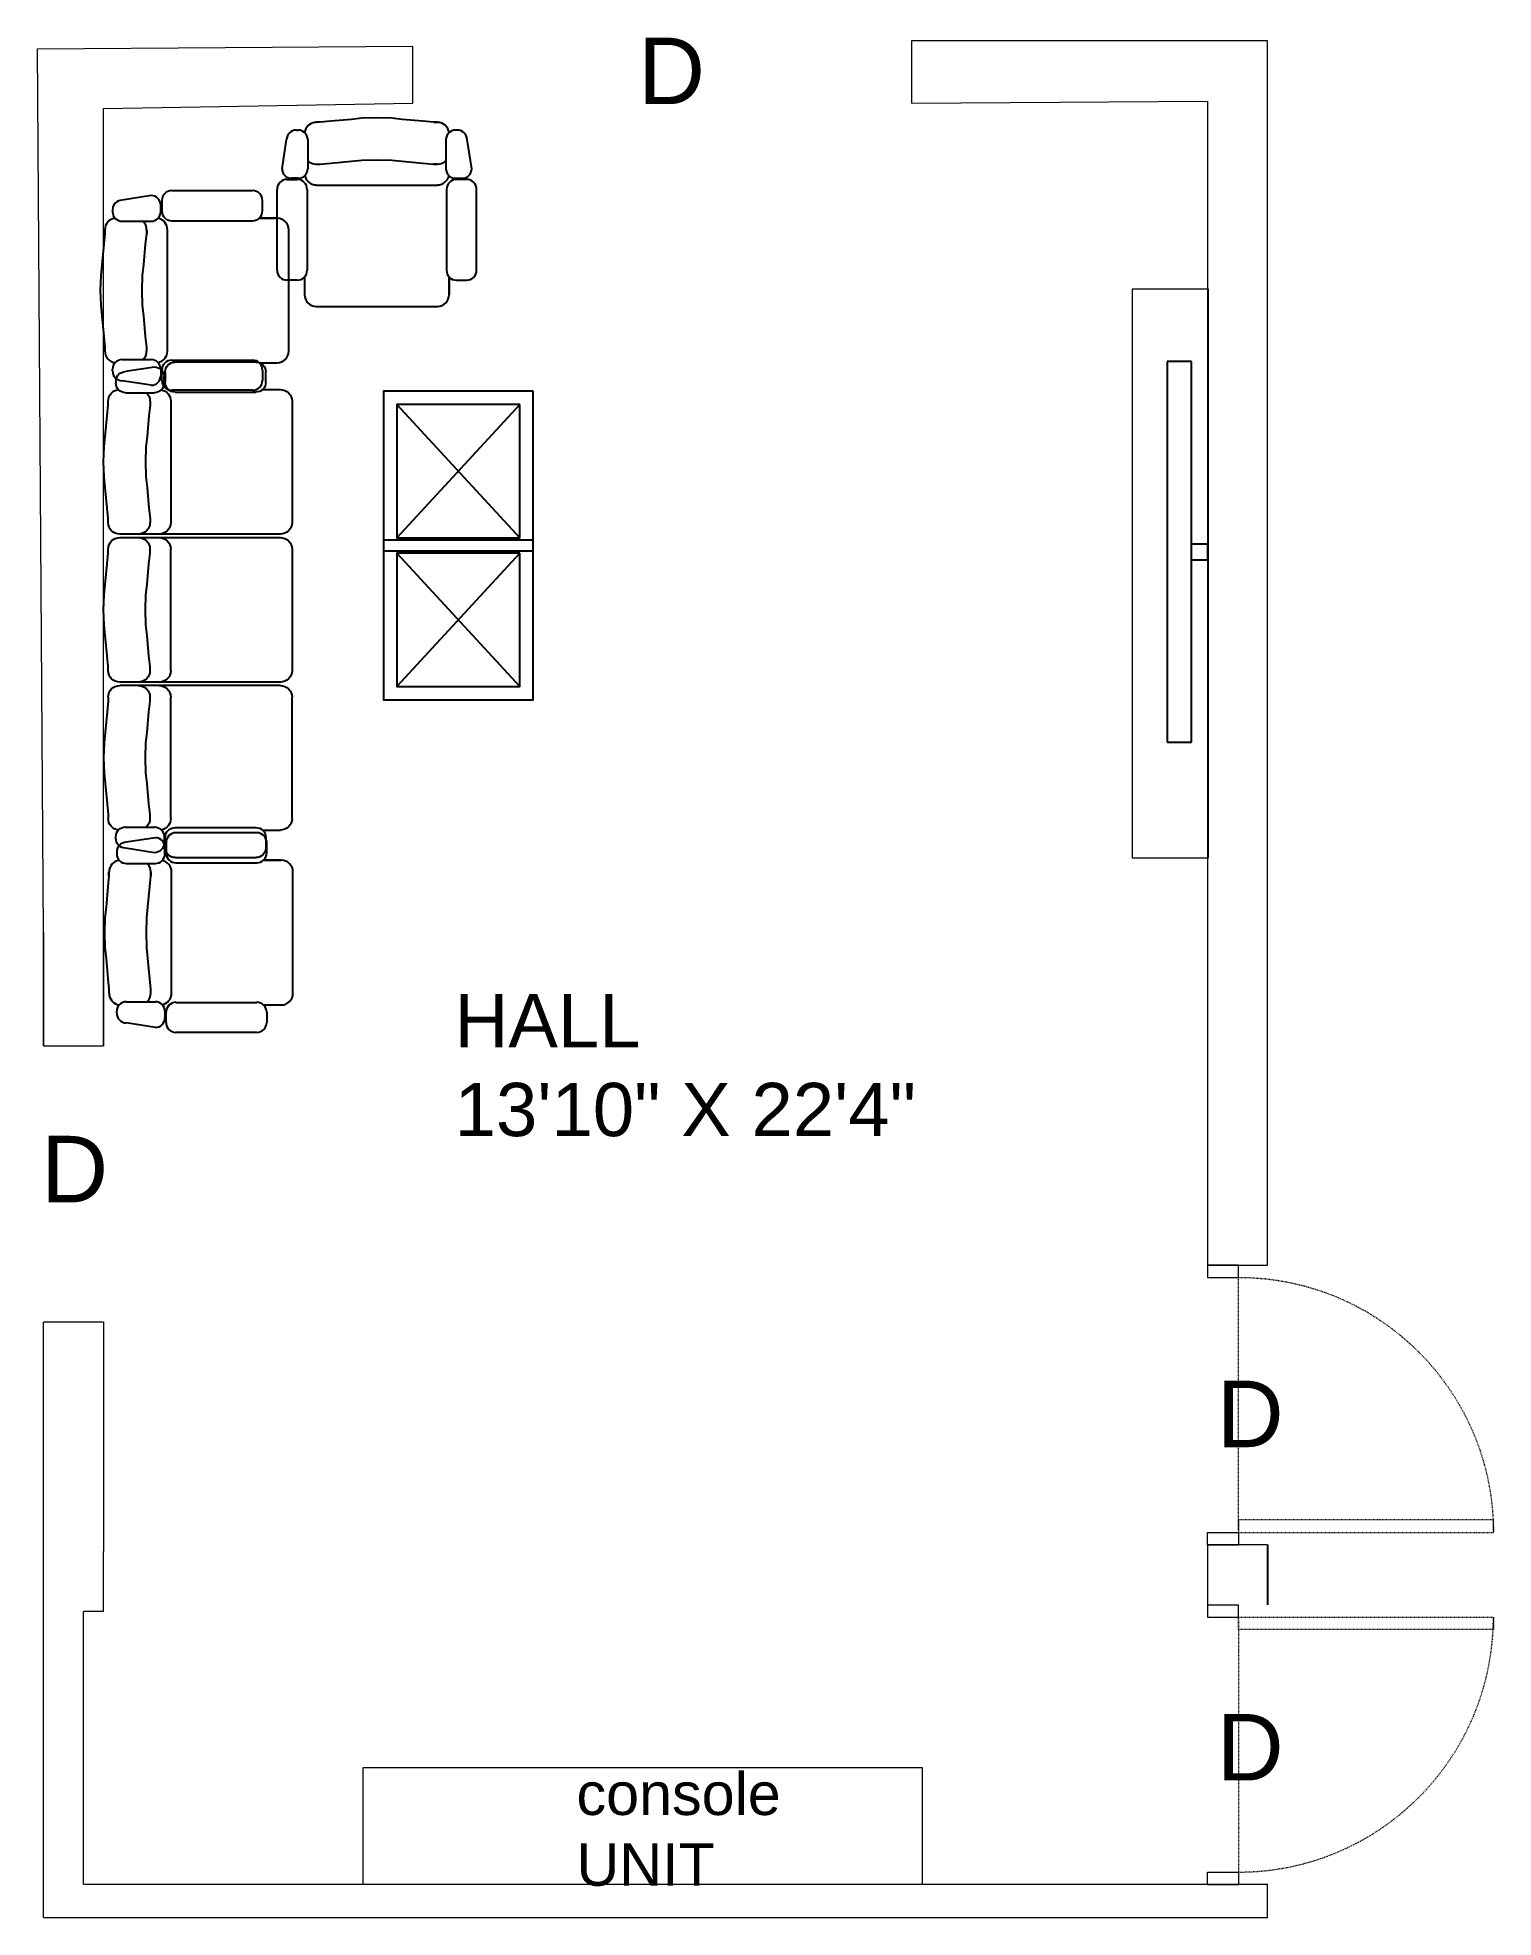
# Model space of a CAD drawing. Header units: inches. Extents: x 213 to 17763, y -4830 to 1802.
# Drawn here: x 10419.6 to 10638.5, y 761.5 to 1044 of the extents above; entities that cross this region are included whole.
import ezdxf

# ---------------------------------------------------------------- set-up
doc = ezdxf.new("R2010")
doc.units = ezdxf.units.IN
doc.header["$MEASUREMENT"] = 0
for name, pattern in [('AUDIT_D_060311083008-3', [0]), ('DASHED2', [0.375, 0.25, -0.125]), ('HIDDEN', [0.375, 0.25, -0.125])]:
    doc.linetypes.add(name, pattern=pattern)
for name, color, linetype in [('6.text', 6, 'Continuous'), ('A-DOOR', 251, 'AUDIT_D_060311083008-3'), ('A-Door-Frame', 1, 'Continuous'), ('A-Door-Swing', 8, 'HIDDEN'), ('furn', 28, 'Continuous'), ('hatch', 4, 'Continuous'), ('PDF13_Text', 6, 'Continuous')]:
    doc.layers.add(name, color=color, linetype=linetype)
doc.layers.add('ROD', color=7, linetype='Continuous', lineweight=9)
doc.styles.add('Arial', font='arial.ttf', dxfattribs={"height": 10})
doc.styles.add('PDF TimesNewRomanPSMT', font='arial.ttf')

msp = doc.modelspace()

# ---------------------------------------------------------------- texts
at = {"layer": '6.text', "attachment_point": 1, "style": 'Arial'}
for s, width, gutter_width, insert, char_height in [('D', 9, 45, (10509.87, 1044.04), 10), ('HALL\\P13\'10" X 22\'4"', 81.6265, 53, (10482.31, 900.29), 8), ('D', 9, 45, (10420.13, 879), 10), ('D', 9, 45, (10596.87, 842.21), 10), ('D', 9, 45, (10596.87, 792.12), 10)]:
    msp.add_mtext_dynamic_manual_height_columns(s, width=width, gutter_width=gutter_width, heights=[0], dxfattribs=dict(at, insert=insert, char_height=char_height))
at = {"layer": 'PDF13_Text', "insert": (10500.63, 774.76), "char_height": 6.379, "width": 36.064, "attachment_point": 4, "style": 'PDF TimesNewRomanPSMT'}
msp.add_mtext('console\\PUNIT', dxfattribs=at)

# ---------------------------------------------------------------- blocks, each defined once
blk = doc.blocks.new('EYETY')
at = {"layer": 'furn', "color": 254}
for p, q in [((50111.93, -31678.27), (50130.16, -31678.27)), ((50134.17, -31678.27), (50152.4, -31678.27)), ((50174.64, -31678.27), (50156.41, -31678.27)), ((50109.08, -31682.21), (50107.53, -31682.21)), ((50110.18, -31682.67), (50110.18, -31680.03)), ((50131.92, -31680.03), (50131.92, -31704.17)), ((50132.41, -31704.17), (50132.41, -31680.03)), ((50154.16, -31680.03), (50154.16, -31682.67)), ((50154.65, -31680.03), (50154.65, -31704.17)), ((50176.4, -31682.67), (50176.4, -31680.03)), ((50177.49, -31682.21), (50179.04, -31682.21)), ((50106.05, -31683.7), (50106.05, -31695.86)), ((50110.56, -31695.86), (50110.56, -31683.7)), ((50154.16, -31682.67), (50154.16, -31704.17)), ((50176.01, -31695.86), (50176.01, -31683.7)), ((50180.53, -31683.7), (50180.53, -31695.86)), ((50106.79, -31698.96), (50107.48, -31703.33)), ((50107.53, -31697.34), (50109.08, -31697.34)), ((50109.21, -31697.52), (50108.23, -31697.52)), ((50110.65, -31703.33), (50110.65, -31698.96)), ((50111.93, -31696.51), (50130.16, -31696.51)), ((50143.29, -31696.51), (50134.17, -31696.51)), ((50152.4, -31696.51), (50143.29, -31696.51)), ((50174.64, -31696.51), (50156.41, -31696.51)), ((50175.92, -31703.33), (50175.92, -31698.96)), ((50177.36, -31697.52), (50178.34, -31697.52)), ((50179.04, -31697.34), (50177.49, -31697.34)), ((50179.78, -31698.96), (50179.1, -31703.33)), ((50111.93, -31699.63), (50112.53, -31699.63)), ((50112.53, -31699.63), (50114.11, -31699.79)), ((50114.11, -31699.79), (50117.22, -31700.07)), ((50117.22, -31700.07), (50118.78, -31700.24)), ((50118.78, -31700.24), (50121.05, -31700.3)), ((50121.05, -31700.3), (50123.32, -31700.24)), ((50123.32, -31700.24), (50124.88, -31700.07)), ((50124.88, -31700.07), (50127.98, -31699.79)), ((50127.98, -31699.79), (50129.57, -31699.63)), ((50129.57, -31699.63), (50130.16, -31699.63)), ((50134.77, -31699.63), (50134.17, -31699.63)), ((50136.35, -31699.79), (50134.77, -31699.63)), ((50139.46, -31700.07), (50136.35, -31699.79)), ((50141.02, -31700.24), (50139.46, -31700.07)), ((50143.29, -31700.3), (50141.02, -31700.24)), ((50145.56, -31700.24), (50143.29, -31700.3)), ((50147.12, -31700.07), (50145.56, -31700.24)), ((50150.22, -31699.79), (50147.12, -31700.07)), ((50151.81, -31699.63), (50150.22, -31699.79)), ((50152.4, -31699.63), (50151.81, -31699.63)), ((50157.01, -31699.63), (50156.41, -31699.63)), ((50158.59, -31699.79), (50157.01, -31699.63)), ((50161.7, -31700.07), (50158.59, -31699.79)), ((50163.25, -31700.24), (50161.7, -31700.07)), ((50165.53, -31700.3), (50163.25, -31700.24)), ((50167.8, -31700.24), (50165.53, -31700.3)), ((50169.36, -31700.07), (50167.8, -31700.24)), ((50172.46, -31699.79), (50169.36, -31700.07)), ((50174.04, -31699.63), (50172.46, -31699.79)), ((50174.64, -31699.63), (50174.04, -31699.63)), ((50108.95, -31704.77), (50109.21, -31704.77)), ((50177.63, -31704.77), (50177.36, -31704.77)), ((50112.53, -31705.93), (50111.93, -31705.93)), ((50114.11, -31706.09), (50112.53, -31705.93)), ((50117.22, -31706.37), (50114.11, -31706.09)), ((50118.78, -31706.54), (50117.22, -31706.37)), ((50121.05, -31706.6), (50118.78, -31706.54)), ((50123.32, -31706.54), (50121.05, -31706.6)), ((50124.88, -31706.37), (50123.32, -31706.54)), ((50127.98, -31706.09), (50124.88, -31706.37)), ((50129.57, -31705.93), (50127.98, -31706.09)), ((50130.16, -31705.93), (50129.57, -31705.93)), ((50134.77, -31705.93), (50134.17, -31705.93)), ((50136.35, -31706.09), (50134.77, -31705.93)), ((50139.46, -31706.37), (50136.35, -31706.09)), ((50141.02, -31706.54), (50139.46, -31706.37)), ((50143.29, -31706.6), (50141.02, -31706.54)), ((50145.56, -31706.54), (50143.29, -31706.6)), ((50147.12, -31706.37), (50145.56, -31706.54)), ((50150.22, -31706.09), (50147.12, -31706.37)), ((50151.81, -31705.93), (50150.22, -31706.09)), ((50152.4, -31705.93), (50151.81, -31705.93)), ((50156.41, -31705.93), (50157.01, -31705.93)), ((50157.01, -31705.93), (50158.59, -31706.09)), ((50158.59, -31706.09), (50161.7, -31706.37)), ((50161.7, -31706.37), (50163.25, -31706.54)), ((50163.25, -31706.54), (50165.53, -31706.6)), ((50165.53, -31706.6), (50167.8, -31706.54)), ((50167.8, -31706.54), (50169.36, -31706.37)), ((50169.36, -31706.37), (50172.46, -31706.09)), ((50172.46, -31706.09), (50174.04, -31705.93)), ((50174.04, -31705.93), (50174.64, -31705.93))]:
    blk.add_line(p, q, dxfattribs=at)
at = {"layer": 'furn', "color": 254, "extrusion": (0, 0, -1)}
for centre, major_axis, start_param, end_param in [((50111.93, -31680.03), (1.24, -1.24), 2.356194, 3.926991), ((50130.16, -31680.03), (-1.24, -1.24), 2.356194, 3.926991), ((50134.17, -31680.03), (1.24, -1.24), 2.356194, 3.926991), ((50152.4, -31680.03), (-1.24, -1.24), 2.356194, 3.926991), ((50156.41, -31680.03), (1.24, -1.24), 2.356194, 3.926991), ((50174.64, -31680.03), (-1.24, -1.24), 2.356194, 3.926991), ((50107.53, -31683.7), (1.05, -1.05), 2.356194, 3.926991), ((50109.08, -31683.7), (-1.05, -1.05), 2.356194, 3.926991), ((50177.49, -31683.7), (1.05, -1.05), 2.356194, 3.926991), ((50179.04, -31683.7), (-1.05, -1.05), 2.356194, 3.926991), ((50107.53, -31695.86), (-1.05, -1.05), -0.785398, 0.785398), ((50109.08, -31695.86), (-1.05, -1.05), 3.926991, 5.497787), ((50177.49, -31695.86), (-1.05, -1.05), -0.785398, 0.785398), ((50179.04, -31695.86), (-1.05, -1.05), 3.926991, 5.497787), ((50108.23, -31698.96), (-1.02, -1.02), 0.785398, 2.356194), ((50109.21, -31698.96), (1.02, -1.02), 3.926991, 5.497787), ((50111.93, -31698.27), (1.24, -1.24), 2.553225, 3.926991), ((50130.16, -31698.27), (-1.24, -1.24), 2.356194, 3.926991), ((50134.17, -31698.27), (1.24, -1.24), 2.356194, 3.926991), ((50152.4, -31698.27), (1.24, -1.24), 3.926991, 5.497787), ((50156.41, -31698.27), (1.24, -1.24), 2.356194, 3.926991), ((50174.64, -31698.27), (-1.24, -1.24), 2.356194, 3.72996), ((50177.36, -31698.96), (-1.02, -1.02), 0.785398, 2.356194), ((50178.34, -31698.96), (1.02, -1.02), 3.926991, 5.497787), ((50111.93, -31701.39), (-1.24, -1.24), 1.538441, 2.356194), ((50130.16, -31701.39), (-1.24, -1.24), 2.356194, 3.926991), ((50134.17, -31701.39), (1.24, -1.24), 2.356194, 3.926991), ((50152.4, -31701.39), (-1.24, -1.24), 2.356194, 3.926991), ((50156.41, -31701.39), (1.24, -1.24), 2.356194, 3.926991), ((50174.64, -31701.39), (-1.24, -1.24), 2.356194, 3.173948), ((50108.94, -31703.3), (-1.04, -1.04), -0.788362, 0.767792), ((50109.21, -31703.33), (-1.02, -1.02), 3.926991, 5.497787), ((50111.93, -31704.17), (1.24, -1.24), 0.785398, 2.233985), ((50130.16, -31704.17), (1.24, -1.24), 5.497787, 7.068583), ((50134.17, -31704.17), (-1.24, -1.24), -0.785398, 0.785398), ((50152.4, -31704.17), (-1.24, -1.24), 3.927012, 5.497787), ((50156.41, -31704.17), (-1.24, -1.24), -0.785398, 0.785398), ((50174.64, -31704.17), (-1.24, -1.24), 4.0492, 5.497787), ((50177.36, -31703.33), (1.02, -1.02), 0.785398, 2.356194), ((50177.63, -31703.3), (1.04, -1.04), 5.515393, 7.071548)]:
    blk.add_ellipse(centre, major_axis=major_axis, ratio=1, start_param=start_param, end_param=end_param, dxfattribs=at)
blk = doc.blocks.new('EFSR')
at = {"layer": 'furn', "color": 254}
for p, q in [((11463.7, -9288.17), (11463.7, -9285.53)), ((11465.46, -9283.77), (11483.69, -9283.77)), ((11485.45, -9288.17), (11485.45, -9285.53)), ((11485.45, -9285.53), (11485.45, -9288.2)), ((11462.61, -9287.71), (11461.06, -9287.71)), ((11486.54, -9287.71), (11488.09, -9287.71)), ((11459.57, -9289.2), (11459.57, -9301.36)), ((11464.09, -9301.36), (11464.09, -9289.2)), ((11485.06, -9301.36), (11485.06, -9289.2)), ((11489.57, -9289.2), (11489.57, -9301.36)), ((11465.46, -9302.01), (11483.69, -9302.01)), ((11460.32, -9304.46), (11461, -9308.83)), ((11461.06, -9302.84), (11462.61, -9302.84)), ((11462.74, -9303.02), (11461.76, -9303.02)), ((11464.18, -9308.83), (11464.18, -9304.46)), ((11465.46, -9305.13), (11466.05, -9305.13)), ((11466.05, -9305.13), (11467.64, -9305.29)), ((11467.64, -9305.29), (11470.74, -9305.57)), ((11478.4, -9305.57), (11481.51, -9305.29)), ((11481.51, -9305.29), (11483.09, -9305.13)), ((11483.69, -9305.13), (11483.09, -9305.13)), ((11483.09, -9305.13), (11483.69, -9305.13)), ((11484.97, -9308.83), (11484.97, -9304.46)), ((11486.41, -9303.02), (11487.39, -9303.02)), ((11488.09, -9302.84), (11486.54, -9302.84)), ((11488.83, -9304.46), (11488.15, -9308.83)), ((11470.74, -9305.57), (11472.3, -9305.74)), ((11472.3, -9305.74), (11474.57, -9305.8)), ((11474.57, -9305.8), (11476.84, -9305.74)), ((11476.84, -9305.74), (11478.4, -9305.57)), ((11462.47, -9310.27), (11462.74, -9310.27)), ((11486.68, -9310.27), (11486.41, -9310.27)), ((11466.05, -9311.43), (11465.46, -9311.43)), ((11467.64, -9311.59), (11466.05, -9311.43)), ((11470.74, -9311.87), (11467.64, -9311.59)), ((11472.3, -9312.04), (11470.74, -9311.87)), ((11474.57, -9312.1), (11472.3, -9312.04)), ((11476.84, -9312.04), (11474.57, -9312.1)), ((11478.4, -9311.87), (11476.84, -9312.04)), ((11481.51, -9311.59), (11478.4, -9311.87)), ((11483.09, -9311.43), (11481.51, -9311.59)), ((11483.09, -9311.43), (11483.69, -9311.43)), ((11483.69, -9311.43), (11483.09, -9311.43))]:
    blk.add_line(p, q, dxfattribs=at)
at = {"layer": 'furn', "color": 254, "extrusion": (0, 0, -1)}
for centre, major_axis, start_param, end_param in [((11465.46, -9285.53), (1.24, -1.24), 2.356194, 3.926991), ((11483.69, -9285.53), (-1.24, -1.24), 2.356194, 3.926991), ((11483.69, -9285.53), (-1.24, -1.24), 2.356194, 3.926991), ((11461.06, -9289.2), (1.05, -1.05), 2.356194, 3.926991), ((11462.61, -9289.2), (-1.05, -1.05), 2.356194, 3.926991), ((11486.54, -9289.2), (1.05, -1.05), 2.356194, 3.926991), ((11488.09, -9289.2), (-1.05, -1.05), 2.356194, 3.926991), ((11461.06, -9301.36), (-1.05, -1.05), -0.785398, 0.785398), ((11462.61, -9301.36), (-1.05, -1.05), 3.926991, 5.497787), ((11465.46, -9303.77), (1.24, -1.24), 2.553225, 3.926991), ((11483.69, -9303.77), (-1.24, -1.24), 2.356194, 3.72996), ((11483.69, -9303.77), (-1.24, -1.24), 2.356194, 3.72996), ((11486.54, -9301.36), (-1.05, -1.05), -0.785398, 0.785398), ((11488.09, -9301.36), (-1.05, -1.05), 3.926991, 5.497787), ((11461.76, -9304.46), (-1.02, -1.02), 0.785398, 2.356194), ((11462.74, -9304.46), (1.02, -1.02), 3.926991, 5.497787), ((11465.46, -9306.89), (-1.24, -1.24), 1.538441, 2.356194), ((11483.69, -9306.89), (-1.24, -1.24), 2.356194, 3.173948), ((11483.69, -9306.89), (-1.24, -1.24), 2.356194, 3.173948), ((11486.41, -9304.46), (-1.02, -1.02), 0.785398, 2.356194), ((11487.39, -9304.46), (1.02, -1.02), 3.926991, 5.497787), ((11462.47, -9308.8), (-1.04, -1.04), -0.788362, 0.767792), ((11462.74, -9308.83), (-1.02, -1.02), 3.926991, 5.497787), ((11465.46, -9309.67), (1.24, -1.24), 0.785398, 2.233985), ((11483.69, -9309.67), (-1.24, -1.24), 4.0492, 5.497787), ((11483.69, -9309.67), (1.24, -1.24), 5.619996, 7.068583), ((11486.41, -9308.83), (1.02, -1.02), 0.785398, 2.356194), ((11486.68, -9308.8), (1.04, -1.04), 5.515393, 7.071548)]:
    blk.add_ellipse(centre, major_axis=major_axis, ratio=1, start_param=start_param, end_param=end_param, dxfattribs=at)
blk = doc.blocks.new('etruyteu')
at = {"layer": 'furn', "color": 254}
for p, q in [((46569.76, -93185.41), (46569.76, -93137.7)), ((46569.76, -93137.7), (46572.79, -93137.7)), ((46572.79, -93137.7), (46572.79, -93185.41)), ((46569.76, -93160.55), (46567.74, -93160.55)), ((46567.74, -93160.55), (46567.74, -93162.57)), ((46569.76, -93162.57), (46567.74, -93162.57)), ((46572.79, -93185.41), (46569.76, -93185.41))]:
    blk.add_line(p, q, dxfattribs=at)
blk = doc.blocks.new('*U34')
at = {"layer": 'A-Door-Frame', "lineweight": 5}
for p, q in [((0, -100), (0, 0)), ((900, -100), (900, 0))]:
    blk.add_line(p, q, dxfattribs=at)
for points in [[(0, -100), (40, -100), (40, 0), (0, 0)], [(900, -100), (860, -100), (860, 0), (900, 0)]]:
    blk.add_lwpolyline(points, dxfattribs=at)
at = {"layer": 'A-Door-Swing', "linetype": 'DASHED2', "lineweight": 5}
blk.add_line((47.3, 0), (867.3, 0), dxfattribs=at)
blk.add_lwpolyline([(40, 0), (40, 820), (80, 820), (80, 0)], close=True, dxfattribs=at)
blk.add_arc((40, 0), 820, 360, 90, dxfattribs=at)

# ---------------------------------------------------------------- linework, layer by layer
for p, q in [((10492.1, 988.89), (10473.63, 968.89)), ((10473.63, 988.89), (10492.1, 968.89)), ((10492.1, 966.54), (10473.63, 946.54)), ((10473.63, 966.54), (10492.1, 946.54)), ((10604.5, 817.54), (10604.5, 808.54))]:
    msp.add_line(p, q)
for points in [[(10494.1, 990.89), (10471.63, 990.89), (10471.63, 966.89), (10494.1, 966.89)], [(10492.1, 988.89), (10473.63, 988.89), (10473.63, 968.89), (10492.1, 968.89)], [(10494.1, 968.54), (10471.63, 968.54), (10471.63, 944.54), (10494.1, 944.54)], [(10492.1, 966.54), (10473.63, 966.54), (10473.63, 946.54), (10492.1, 946.54)]]:
    msp.add_lwpolyline(points, close=True)
at = {"layer": 'ROD'}
for p, q in [((10419.61, 1042.36), (10476.02, 1042.74)), ((10604.5, 1043.54), (10550.99, 1043.54)), ((10604.5, 859.54), (10604.5, 1043.54)), ((10420.5, 909.54), (10419.61, 1042.36)), ((10429.5, 1033.4), (10476.02, 1034.19)), ((10550.99, 1034.19), (10595.5, 1034.49)), ((10595.5, 1034.49), (10595.5, 859.54)), ((10429.5, 892.5), (10429.5, 1033.4)), ((10429.5, 909.54), (10429.5, 918.54)), ((10420.5, 909.54), (10420.5, 892.5)), ((10595.5, 859.54), (10604.5, 859.54)), ((10429.5, 807.54), (10429.5, 816.54)), ((10595.5, 817.54), (10595.5, 808.54)), ((10604.5, 817.54), (10595.5, 817.54)), ((10426.5, 766.54), (10426.5, 807.54)), ((10429.5, 807.54), (10426.5, 807.54)), ((10426.5, 766.54), (10604.5, 766.54)), ((10426.5, 766.54), (10510.5, 766.54)), ((10595.5, 766.54), (10604.5, 766.54)), ((10604.5, 761.54), (10604.5, 766.54)), ((10420.5, 761.54), (10510.5, 761.54)), ((10515.5, 761.54), (10604.5, 761.54))]:
    msp.add_line(p, q, dxfattribs=at)
for points in [[(10476.02, 1034.19), (10476.02, 1042.74)], [(10550.99, 1043.54), (10550.99, 1034.19)], [(10420.5, 892.5), (10420.5, 909.54)], [(10429.5, 909.54), (10429.5, 892.5)], [(10420.5, 892.5), (10429.5, 892.5)], [(10420.5, 761.54), (10420.5, 851)], [(10429.5, 851), (10420.5, 851)], [(10429.5, 851), (10429.5, 816.54)], [(10510.5, 761.54), (10515.5, 761.54)], [(10595.5, 761.54), (10604.5, 761.54)]]:
    msp.add_lwpolyline(points, dxfattribs=at)
at = {"layer": 'ROD', "color": 8}
msp.add_lwpolyline([(10595.65, 920.76), (10595.65, 1006.25), (10584.18, 1006.25), (10584.18, 920.76)], close=True, dxfattribs=at)
at = {"layer": 'ROD', "color": 252, "true_color": 0x939598}
msp.add_lwpolyline([(10468.5, 766.54), (10552.63, 766.54), (10552.63, 784), (10468.5, 784)], close=True, dxfattribs=at)

# ---------------------------------------------------------------- block references
at = {"rotation": 270}
msp.add_blockref('EYETY', (42136.14, 51101.33), dxfattribs=at)
at = {"xscale": -1.2, "yscale": 1.2, "zscale": 1.2}
msp.add_blockref('etruyteu', (66476.79, 112760.63), dxfattribs=at)
at = {"layer": 'A-DOOR', "lineweight": 5, "yscale": 0.04672722581929388, "zscale": 0.04672722581929388, "rotation": 270}
for p, xscale in [((10600.17, 817.54), -0.04672722581929388), ((10600.17, 808.54), 0.04672722581929388)]:
    msp.add_blockref('*U34', p, dxfattribs=dict(at, xscale=xscale))
at = {"layer": 'hatch', "xscale": -1}
for p, rotation in [((-1003.96, -8280.12), 180), ((19741.14, -10468.53), 270), ((19741.77, -10565.03), 270)]:
    msp.add_blockref('EFSR', p, dxfattribs=dict(at, rotation=rotation))

msp.set_redraw_order([(e.dxf.handle, doc.entitydb.next_handle()) for e in msp.query("TEXT MTEXT ATTDEF DIMENSION ARC_DIMENSION")])  # texts and dimensions are drawn at this point

doc.saveas('drawing.dxf')
